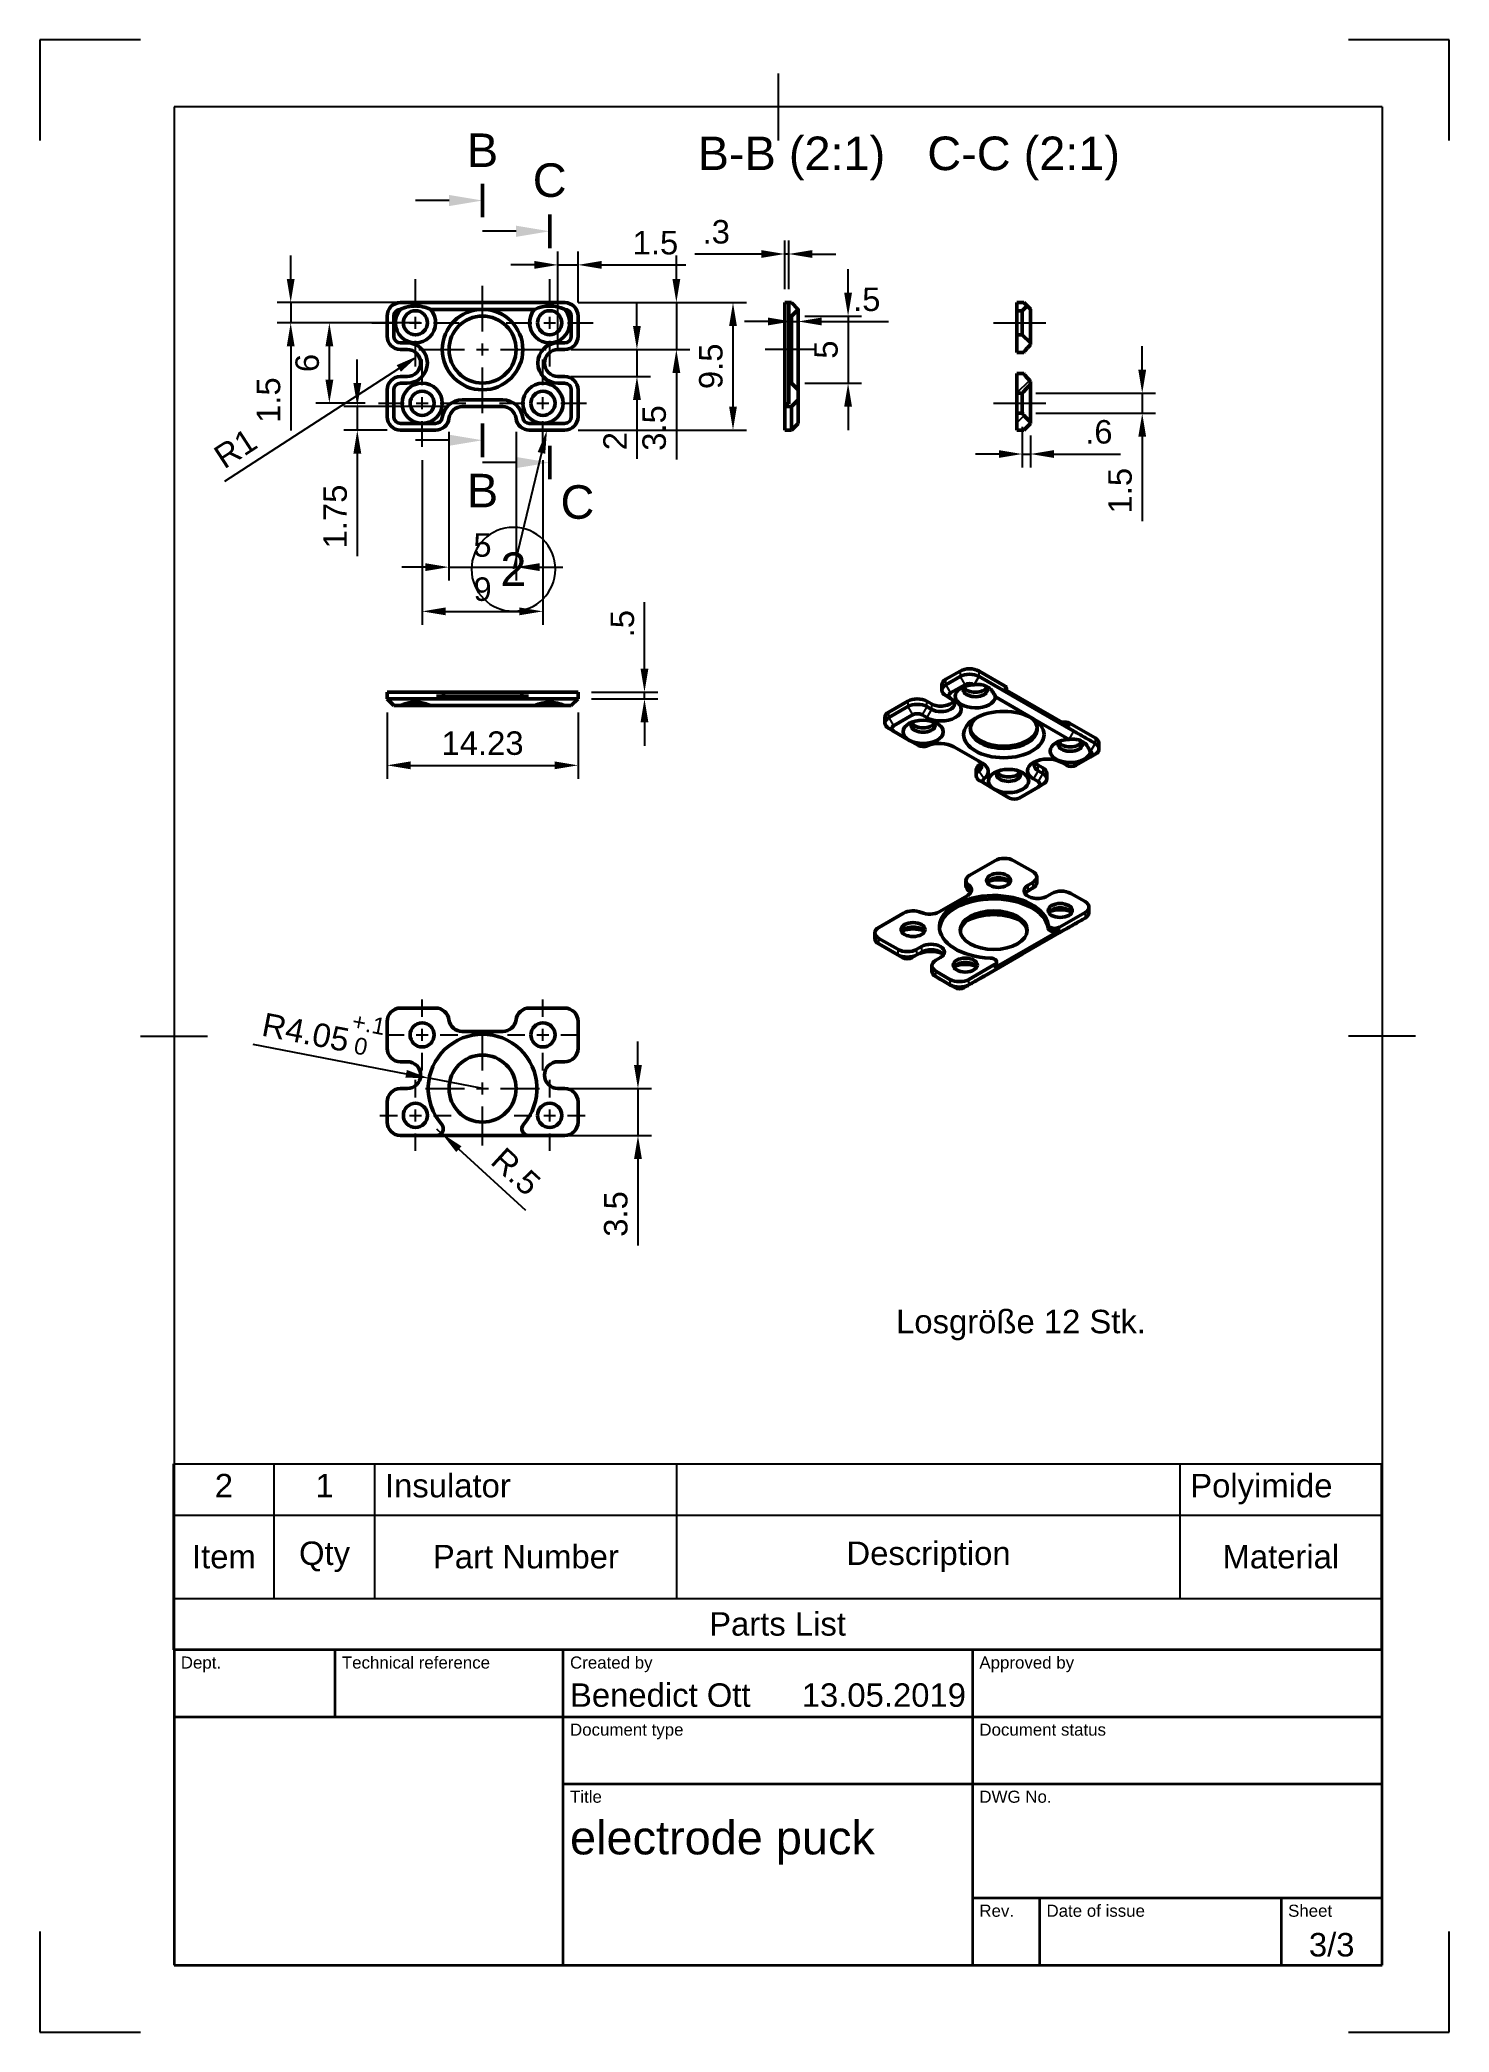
# Model space of a CAD drawing. Header units: millimetres. Extents: x 0 to 210, y 0 to 297.
import ezdxf
from ezdxf import colors
from ezdxf.entities.mleader import LeaderData, LeaderLine
from ezdxf.enums import TextEntityAlignment as Align
from ezdxf.math import Vec2, Vec3

# ---------------------------------------------------------------- set-up
doc = ezdxf.new("R2010")
doc.units = ezdxf.units.MM
doc.header["$LTSCALE"] = 0.75
doc.linetypes.add('CENTER2', pattern=[28.575, 19.05, -3.175, 3.175, -3.175])
for name, color, linetype, lineweight in [('Balloons', 7, 'Continuous', 25), ('Border', 7, 'Continuous', 25), ('FD_Dimensions', 7, 'Continuous', 25), ('Hatching', 7, 'Continuous', 25), ('Notes', 7, 'Continuous', 25), ('Parts Lists', 7, 'Continuous', 25), ('Section Lines', 7, 'Continuous', 25), ('Smart Centers', 7, 'CENTER2', 25), ('TitleBlock', 7, 'Continuous', 35), ('View Labels', 7, 'Continuous', 25), ('Visible', 7, 'Continuous', 50), ('Visible Narrow', 7, 'Continuous', 25)]:
    doc.layers.add(name, color=color, linetype=linetype, lineweight=lineweight)
doc.styles.add('FusionTitle', font='')
doc.styles.get("Standard").update_dxf_attribs({"font": 'arial.ttf'})
doc.styles.get('FusionTitle').set_extended_font_data('Arial Unicode MS')
doc.dimstyles.new('Dim-ISO-25', dxfattribs={"dimtxt": 3.5, "dimasz": 3.5, "dimexe": 2, "dimexo": 2, "dimgap": 1.5, "dimtad": 1, "dimzin": 12, "dimdsep": 46, "dimtxsty": 'Standard', "dimcen": 0, "dimazin": 3, "dimtp": 0.1, "dimtm": 0.1, "dimtfac": 0.714, "dimtmove": 0, "dimatfit": 3, "dimfxl": 1, "dimtzin": 12, "dimarcsym": 0})

msp = doc.modelspace()

# ---------------------------------------------------------------- texts
at = {"layer": 'Notes', "insert": (127.591, 107.684), "char_height": 3.5, "attachment_point": 1}
msp.add_mtext_dynamic_manual_height_columns('Losgröße 12 Stk.', width=56.81733, gutter_width=17.5, heights=[0], dxfattribs=at)
at = {"layer": 'Section Lines', "char_height": 5, "attachment_point": 5}
for s, insert in [('B', (65.968, 280.544)), ('C', (75.968, 276.05)), ('B', (65.968, 229.808)), ('C', (80.103, 228.069))]:
    msp.add_mtext(s, dxfattribs=dict(at, insert=insert))
at = {"layer": 'View Labels', "char_height": 5, "attachment_point": 8}
for s, insert, width in [('B-B (2:1)', (111.999, 276.074), 29.68281), ('C-C (2:1)', (146.6, 276.074), 30.61733)]:
    msp.add_mtext(s, dxfattribs=dict(at, insert=insert, width=width))

# ---------------------------------------------------------------- blocks, each defined once
blk = doc.blocks.new('ISO_TITLEBLOCK')
at = {"layer": 'TitleBlock'}
for p, q in [((0, 47), (-180, 47)), ((-180, 47), (-180, 0)), ((-156, 37), (-156, 47)), ((-122, 0), (-122, 47)), ((-61, 0), (-61, 47)), ((0, 0), (0, 47)), ((-180, 37), (0, 37)), ((-122, 27), (0, 27)), ((-61, 10), (0, 10)), ((-51, 0), (-51, 10)), ((-15, 0), (-15, 10)), ((-180, 0), (0, 0))]:
    blk.add_line(p, q, dxfattribs=at)
at = {"layer": 'TitleBlock', "style": 'FusionTitle'}
for s, p in [('Dept.', (-179, 46)), ('Technical reference', (-155, 46)), ('Created by', (-121, 46)), ('Approved by', (-60, 46)), ('Document type', (-121, 36)), ('Document status', (-60, 36)), ('Title', (-121, 26)), ('DWG No.', (-60, 26)), ('Rev.', (-60, 9)), ('Date of issue', (-50, 9)), ('Sheet', (-14, 9))]:
    blk.add_text(s, height=1.8, dxfattribs=at).set_placement(p, align=Align.TOP_LEFT)
for tag, p, height in [('DEPT', (-179, 38.5), 3.5), ('TECHNICAL_REFERENCE', (-155, 38.5), 3.5), ('CREATED_BY', (-121, 38.5), 3.5), ('APPROVED_BY', (-60, 38.5), 3.5), ('DOCUMENT_TYPE', (-121, 28.5), 3.5), ('DOCUMENT_STATUS', (-60, 28.5), 3.5), ('TITLE_1', (-121, 16.5), 5), ('TITLE_2', (-121, 9), 5), ('TITLE_3', (-121, 1.5), 5), ('DATE_OF_ISSUE', (-50, 1.5), 3.5)]:
    blk.add_attdef(tag, p, '', height=height, dxfattribs=at)
for tag, p in [('CREATED_DATE', (-62, 38.5)), ('APPROVED_DATE', (-1, 38.5))]:
    blk.add_attdef(tag, text='', height=3.5, dxfattribs=at).set_placement(p, align=Align.RIGHT)
for tag, height, p in [('DRAWING_NUMBER', 5, (-30.5, 16.6)), ('REV', 3.5, (-56, 3.1)), ('SHEET', 3.5, (-7.5, 3.1))]:
    blk.add_attdef(tag, text='', height=height, dxfattribs=at).set_placement(p, align=Align.MIDDLE)
blk = doc.blocks.new('ISO_A4(P)_SHEET')
at = {"layer": 'Border'}
for p, q in [((15, 297), (0, 297)), ((0, 297), (0, 282)), ((210, 297), (195, 297)), ((210, 282), (210, 297)), ((110, 292), (110, 282)), ((200, 287), (20, 287)), ((20, 287), (20, 10)), ((200, 287), (200, 10)), ((15, 148.5), (25, 148.5)), ((205, 148.5), (195, 148.5)), ((0, 15), (0, 0)), ((210, 0), (210, 15)), ((20, 10), (200, 10)), ((0, 0), (15, 0)), ((195, 0), (210, 0))]:
    blk.add_line(p, q, dxfattribs=at)
blk = doc.blocks.new('*U10')
at = {"layer": 'Smart Centers', "color": 0, "ltscale": 0.75, "transparency": 16777216}
for p, q in [((0, 2.678906), (0, 9.5)), ((-9.5, 0), (-2.678906, 0)), ((2.678906, 0), (9.5, 0)), ((0, -9.5), (0, -2.678906))]:
    blk.add_line(p, q, dxfattribs=at)
at = {"layer": 'Smart Centers', "color": 0, "linetype": 'Continuous', "ltscale": 0.75, "transparency": 16777216}
for p, q in [((-0.892969, 0), (0.892969, 0)), ((0, -0.892969), (0, 0.892969))]:
    blk.add_line(p, q, dxfattribs=at)
blk = doc.blocks.new('*U11')
at = {"layer": 'Smart Centers', "color": 0, "ltscale": 0.75, "transparency": 16777216}
for p, q in [((0, 2.678906), (0, 6.5)), ((-6.5, 0), (-2.678906, 0)), ((2.678906, 0), (6.5, 0)), ((0, -6.5), (0, -2.678906))]:
    blk.add_line(p, q, dxfattribs=at)
at = {"layer": 'Smart Centers', "color": 0, "linetype": 'Continuous', "ltscale": 0.75, "transparency": 16777216}
for p, q in [((-0.892969, 0), (0.892969, 0)), ((0, -0.892969), (0, 0.892969))]:
    blk.add_line(p, q, dxfattribs=at)
blk = doc.blocks.new('*U12')
at = {"layer": 'Smart Centers', "color": 0, "ltscale": 0.75, "transparency": 16777216}
for p, q in [((0, 2.678906), (0, 6.5)), ((-6.5, 0), (-2.678906, 0)), ((2.678906, 0), (6.5, 0)), ((0, -6.5), (0, -2.678906))]:
    blk.add_line(p, q, dxfattribs=at)
at = {"layer": 'Smart Centers', "color": 0, "linetype": 'Continuous', "ltscale": 0.75, "transparency": 16777216}
for p, q in [((-0.892969, 0), (0.892969, 0)), ((0, -0.892969), (0, 0.892969))]:
    blk.add_line(p, q, dxfattribs=at)
blk = doc.blocks.new('*U13')
at = {"layer": 'Smart Centers', "color": 0, "ltscale": 0.75, "transparency": 16777216}
for p, q in [((0, 2.678906), (0, 6.5)), ((-6.5, 0), (-2.678906, 0)), ((2.678906, 0), (6.5, 0)), ((0, -6.5), (0, -2.678906))]:
    blk.add_line(p, q, dxfattribs=at)
at = {"layer": 'Smart Centers', "color": 0, "linetype": 'Continuous', "ltscale": 0.75, "transparency": 16777216}
for p, q in [((-0.892969, 0), (0.892969, 0)), ((0, -0.892969), (0, 0.892969))]:
    blk.add_line(p, q, dxfattribs=at)
blk = doc.blocks.new('*U14')
at = {"layer": 'Smart Centers', "color": 0, "ltscale": 0.75, "transparency": 16777216}
for p, q in [((0, 2.678906), (0, 6.5)), ((-6.5, 0), (-2.678906, 0)), ((2.678906, 0), (6.5, 0)), ((0, -6.5), (0, -2.678906))]:
    blk.add_line(p, q, dxfattribs=at)
at = {"layer": 'Smart Centers', "color": 0, "linetype": 'Continuous', "ltscale": 0.75, "transparency": 16777216}
for p, q in [((-0.892969, 0), (0.892969, 0)), ((0, -0.892969), (0, 0.892969))]:
    blk.add_line(p, q, dxfattribs=at)
blk = doc.blocks.new('*T15')
at = {"layer": 'Parts Lists', "color": 0, "linetype": 'ByBlock', "lineweight": -2, "transparency": 16777216}
for p, q in [((0, 27.723965), (180, 27.723965)), ((0, 0), (0, 27.723965)), ((15, 7.666667), (15, 27.723965)), ((30, 7.666667), (30, 27.723965)), ((75, 7.666667), (75, 27.723965)), ((150, 7.666667), (150, 27.723965)), ((180, 0), (180, 27.723965)), ((0, 20.057299), (180, 20.057299)), ((0, 7.666667), (180, 7.666667)), ((0, 0), (180, 0))]:
    blk.add_line(p, q, dxfattribs=at)
at = {"layer": 'Parts Lists', "color": 0, "transparency": 16777216, "char_height": 3.5}
for s, insert, width, attachment_point in [('2', (7.5, 26.223965), 12, 2), ('1', (22.5, 26.223965), 12, 2), ('Insulator', (31.5, 26.223965), 42, 1), ('Polyimide', (151.5, 26.223965), 27, 1), ('Item', (7.5, 13.861983), 12, 5), ('Qty', (22.5, 13.861983), 12, 5), ('Part Number', (52.5, 13.861983), 42, 5), ('Description', (112.5, 13.861983), 72, 5), ('Material', (165, 13.861983), 27, 5), ('Parts List', (90, 3.833333), 177, 5)]:
    blk.add_mtext(s, dxfattribs=dict(at, insert=insert, width=width, attachment_point=attachment_point))
blk = doc.blocks.new('*U16')
at = {"layer": 'Smart Centers', "color": 0, "ltscale": 0.75, "transparency": 16777216}
blk.add_line((3.7, 0), (-3.7, 0), dxfattribs=at)
blk = doc.blocks.new('*U17')
at = {"layer": 'Smart Centers', "color": 0, "ltscale": 0.75, "transparency": 16777216}
blk.add_line((-3.9, 0), (3.9, 0), dxfattribs=at)
blk = doc.blocks.new('*U18')
at = {"layer": 'Smart Centers', "color": 0, "ltscale": 0.75, "transparency": 16777216}
blk.add_line((-3.9, 0), (3.9, 0), dxfattribs=at)
blk = doc.blocks.new('*D47')
at = {"layer": 'Defpoints', "color": 0, "transparency": 16777216}
for p in [(146.399695, 241.327148), (147.599695, 239.995384), (147.599695, 235.256494)]:
    blk.add_point(p, dxfattribs=at)
at = {"layer": 'FD_Dimensions', "lineweight": -2, "transparency": 16777216}
for p, q in [((146.399695, 239.327148), (146.399695, 233.256494)), ((147.599695, 237.995384), (147.599695, 233.256494)), ((142.899695, 235.256494), (139.399695, 235.256494)), ((146.399695, 235.256494), (147.599695, 235.256494)), ((151.099695, 235.256494), (161.008972, 235.256494))]:
    blk.add_line(p, q, dxfattribs=at)
at = {"layer": 'FD_Dimensions', "transparency": 16777216}
for points in [[(142.899695, 235.839828), (142.899695, 234.673161), (146.399695, 235.256494)], [(151.099695, 235.839828), (151.099695, 234.673161), (147.599695, 235.256494)]]:
    blk.add_solid(points, dxfattribs=at)
at = {"layer": 'FD_Dimensions', "color": 0, "transparency": 16777216, "insert": (157.804334, 238.5435), "char_height": 3.5, "attachment_point": 5}
blk.add_mtext('.6', dxfattribs=at)
blk = doc.blocks.new('*D48')
at = {"layer": 'Defpoints', "color": 0, "transparency": 16777216}
for p in [(146.399695, 244.320474), (146.399695, 241.327148), (164.264277, 241.327148)]:
    blk.add_point(p, dxfattribs=at)
at = {"layer": 'FD_Dimensions', "lineweight": -2, "transparency": 16777216}
for p, q in [((164.264277, 247.820474), (164.264277, 251.320474)), ((148.399695, 244.320474), (166.264277, 244.320474)), ((164.264277, 244.320474), (164.264277, 241.327148)), ((148.399695, 241.327148), (166.264277, 241.327148)), ((164.264277, 237.827148), (164.264277, 225.258253))]:
    blk.add_line(p, q, dxfattribs=at)
at = {"layer": 'FD_Dimensions', "transparency": 16777216}
for points in [[(163.680944, 247.820474), (164.847611, 247.820474), (164.264277, 244.320474)], [(163.680944, 237.827148), (164.847611, 237.827148), (164.264277, 241.327148)]]:
    blk.add_solid(points, dxfattribs=at)
at = {"layer": 'FD_Dimensions', "color": 0, "transparency": 16777216, "insert": (160.977272, 229.792701), "char_height": 3.5, "attachment_point": 5, "rotation": 90}
blk.add_mtext('1.5', dxfattribs=at)
blk = doc.blocks.new('*D49')
at = {"layer": 'Defpoints', "color": 0, "transparency": 16777216}
for p in [(111.999162, 255.823812), (112.999162, 256.823812), (112.999162, 255.019042)]:
    blk.add_point(p, dxfattribs=at)
at = {"layer": 'FD_Dimensions', "lineweight": -2, "transparency": 16777216}
for p, q in [((108.499162, 255.019042), (104.999162, 255.019042)), ((111.999162, 255.019042), (112.999162, 255.019042)), ((111.999162, 253.823812), (111.999162, 253.019042)), ((112.999162, 254.823812), (112.999162, 253.019042)), ((116.499162, 255.019042), (126.437089, 255.019042))]:
    blk.add_line(p, q, dxfattribs=at)
at = {"layer": 'FD_Dimensions', "transparency": 16777216}
for points in [[(108.499162, 255.602376), (108.499162, 254.435709), (111.999162, 255.019042)], [(116.499162, 255.602376), (116.499162, 254.435709), (112.999162, 255.019042)]]:
    blk.add_solid(points, dxfattribs=at)
at = {"layer": 'FD_Dimensions', "color": 0, "transparency": 16777216, "insert": (123.218125, 258.298886), "char_height": 3.5, "attachment_point": 5}
blk.add_mtext('.5', dxfattribs=at)
blk = doc.blocks.new('*D50')
at = {"layer": 'Defpoints', "color": 0, "transparency": 16777216}
for p in [(111.999162, 255.823812), (111.999162, 245.823812), (120.436001, 245.823812)]:
    blk.add_point(p, dxfattribs=at)
at = {"layer": 'FD_Dimensions', "lineweight": -2, "transparency": 16777216}
for p, q in [((120.436001, 259.323812), (120.436001, 262.823812)), ((113.999162, 255.823812), (122.436001, 255.823812)), ((120.436001, 255.823812), (120.436001, 245.823812)), ((113.999162, 245.823812), (122.436001, 245.823812)), ((120.436001, 242.323812), (120.436001, 238.823812))]:
    blk.add_line(p, q, dxfattribs=at)
at = {"layer": 'FD_Dimensions', "transparency": 16777216}
for points in [[(119.852668, 259.323812), (121.019335, 259.323812), (120.436001, 255.823812)], [(119.852668, 242.323812), (121.019335, 242.323812), (120.436001, 245.823812)]]:
    blk.add_solid(points, dxfattribs=at)
at = {"layer": 'FD_Dimensions', "color": 0, "transparency": 16777216, "insert": (117.156158, 250.823812), "char_height": 3.5, "attachment_point": 5, "rotation": 90}
blk.add_mtext('5', dxfattribs=at)
blk = doc.blocks.new('*D51')
at = {"layer": 'Defpoints', "color": 0, "transparency": 16777216}
for p in [(55.968075, 257.833621), (37.378709, 254.823812), (58.646981, 254.823812)]:
    blk.add_point(p, dxfattribs=at)
at = {"layer": 'FD_Dimensions', "lineweight": -2, "transparency": 16777216}
for p, q in [((37.378709, 261.333621), (37.378709, 264.833621)), ((53.968075, 257.833621), (35.378709, 257.833621)), ((37.378709, 257.833621), (37.378709, 254.823812)), ((56.646981, 254.823812), (35.378709, 254.823812)), ((37.378709, 251.323812), (37.378709, 238.754917))]:
    blk.add_line(p, q, dxfattribs=at)
at = {"layer": 'FD_Dimensions', "transparency": 16777216}
for points in [[(36.795375, 261.333621), (37.962042, 261.333621), (37.378709, 257.833621)], [(36.795375, 251.323812), (37.962042, 251.323812), (37.378709, 254.823812)]]:
    blk.add_solid(points, dxfattribs=at)
at = {"layer": 'FD_Dimensions', "color": 0, "transparency": 16777216, "insert": (34.091703, 243.289364), "char_height": 3.5, "attachment_point": 5, "rotation": 90}
blk.add_mtext('1.5', dxfattribs=at)
blk = doc.blocks.new('*D52')
at = {"layer": 'Defpoints', "color": 0, "transparency": 16777216}
for p in [(43.140597, 254.823812), (55.968075, 254.823812), (50.468075, 242.823812)]:
    blk.add_point(p, dxfattribs=at)
at = {"layer": 'FD_Dimensions', "lineweight": -2, "transparency": 16777216}
for p, q in [((53.968075, 254.823812), (41.140597, 254.823812)), ((43.140597, 246.323812), (43.140597, 251.323812)), ((48.468075, 242.823812), (41.140597, 242.823812))]:
    blk.add_line(p, q, dxfattribs=at)
at = {"layer": 'FD_Dimensions', "transparency": 16777216}
for points in [[(42.557264, 251.323812), (43.72393, 251.323812), (43.140597, 254.823812)], [(42.557264, 246.323812), (43.72393, 246.323812), (43.140597, 242.823812)]]:
    blk.add_solid(points, dxfattribs=at)
at = {"layer": 'FD_Dimensions', "color": 0, "transparency": 16777216, "insert": (39.853592, 248.823812), "char_height": 3.5, "attachment_point": 5, "rotation": 90}
blk.add_mtext('6', dxfattribs=at)
blk = doc.blocks.new('*D53')
at = {"layer": 'Defpoints', "color": 0, "transparency": 16777216}
for p in [(56.968075, 236.323812), (74.968075, 236.323812), (74.968075, 211.801733)]:
    blk.add_point(p, dxfattribs=at)
at = {"layer": 'FD_Dimensions', "color": 0, "lineweight": -2, "transparency": 16777216}
for p, q in [((56.968075, 234.323812), (56.968075, 209.801733)), ((74.968075, 234.323812), (74.968075, 209.801733)), ((60.468075, 211.801733), (71.468075, 211.801733))]:
    blk.add_line(p, q, dxfattribs=at)
at = {"layer": 'FD_Dimensions', "color": 0, "transparency": 16777216}
for points in [[(60.468075, 212.385067), (60.468075, 211.2184), (56.968075, 211.801733)], [(71.468075, 212.385067), (71.468075, 211.2184), (74.968075, 211.801733)]]:
    blk.add_solid(points, dxfattribs=at)
at = {"layer": 'FD_Dimensions', "color": 0, "transparency": 16777216, "insert": (65.968075, 215.088739), "char_height": 3.5, "attachment_point": 5}
blk.add_mtext('9', dxfattribs=at)
blk = doc.blocks.new('*D54')
at = {"layer": 'Defpoints', "color": 0, "transparency": 16777216}
for p in [(110.999162, 265.074401), (110.999162, 257.823812), (111.599162, 257.823812)]:
    blk.add_point(p, dxfattribs=at)
at = {"layer": 'FD_Dimensions', "lineweight": -2, "transparency": 16777216}
for p, q in [((107.499162, 265.074401), (97.587498, 265.074401)), ((110.999162, 259.823812), (110.999162, 267.074401)), ((111.599162, 265.074401), (110.999162, 265.074401)), ((111.599162, 259.823812), (111.599162, 267.074401)), ((115.099162, 265.074401), (118.599162, 265.074401))]:
    blk.add_line(p, q, dxfattribs=at)
at = {"layer": 'FD_Dimensions', "transparency": 16777216}
for points in [[(107.499162, 265.657734), (107.499162, 264.491068), (110.999162, 265.074401)], [(115.099162, 265.657734), (115.099162, 264.491068), (111.599162, 265.074401)]]:
    blk.add_solid(points, dxfattribs=at)
at = {"layer": 'FD_Dimensions', "color": 0, "transparency": 16777216, "insert": (100.79333, 268.3626), "char_height": 3.5, "attachment_point": 5}
blk.add_mtext('.3', dxfattribs=at)
blk = doc.blocks.new('*D55')
at = {"layer": 'Defpoints', "color": 0, "transparency": 16777216}
for p in [(51.741577, 198.747284), (80.194572, 198.747284), (80.194572, 188.847789)]:
    blk.add_point(p, dxfattribs=at)
at = {"layer": 'FD_Dimensions', "lineweight": -2, "transparency": 16777216}
for p, q in [((51.741577, 196.747284), (51.741577, 186.847789)), ((80.194572, 196.747284), (80.194572, 186.847789)), ((55.241577, 188.847789), (76.694572, 188.847789))]:
    blk.add_line(p, q, dxfattribs=at)
at = {"layer": 'FD_Dimensions', "transparency": 16777216}
for points in [[(55.241577, 189.431123), (55.241577, 188.264456), (51.741577, 188.847789)], [(76.694572, 189.431123), (76.694572, 188.264456), (80.194572, 188.847789)]]:
    blk.add_solid(points, dxfattribs=at)
at = {"layer": 'FD_Dimensions', "color": 0, "transparency": 16777216, "insert": (65.968075, 192.135989), "char_height": 3.5, "attachment_point": 5}
blk.add_mtext('14.23', dxfattribs=at)
blk = doc.blocks.new('*D56')
at = {"layer": 'Defpoints', "color": 0, "transparency": 16777216}
for p in [(77.194572, 250.833621), (77.194572, 246.833621), (88.969616, 246.833621)]:
    blk.add_point(p, dxfattribs=at)
at = {"layer": 'FD_Dimensions', "lineweight": -2, "transparency": 16777216}
for p, q in [((88.969616, 254.333621), (88.969616, 257.833621)), ((79.194572, 250.833621), (90.969616, 250.833621)), ((88.969616, 250.833621), (88.969616, 246.833621)), ((79.194572, 246.833621), (90.969616, 246.833621)), ((88.969616, 243.333621), (88.969616, 234.515408))]:
    blk.add_line(p, q, dxfattribs=at)
at = {"layer": 'FD_Dimensions', "transparency": 16777216}
for points in [[(88.386283, 254.333621), (89.552949, 254.333621), (88.969616, 250.833621)], [(88.386283, 243.333621), (89.552949, 243.333621), (88.969616, 246.833621)]]:
    blk.add_solid(points, dxfattribs=at)
at = {"layer": 'FD_Dimensions', "color": 0, "transparency": 16777216, "insert": (85.712454, 237.174514), "char_height": 3.5, "attachment_point": 5, "rotation": 90}
blk.add_mtext('2', dxfattribs=at)
blk = doc.blocks.new('*D57')
at = {"layer": 'Defpoints', "color": 0, "transparency": 16777216}
for p in [(78.194572, 257.833621), (78.194572, 250.833621), (94.845019, 250.833621)]:
    blk.add_point(p, dxfattribs=at)
at = {"layer": 'FD_Dimensions', "lineweight": -2, "transparency": 16777216}
for p, q in [((94.845019, 261.333621), (94.845019, 264.833621)), ((80.194572, 257.833621), (96.845019, 257.833621)), ((94.845019, 257.833621), (94.845019, 250.833621)), ((80.194572, 250.833621), (96.845019, 250.833621)), ((94.845019, 247.333621), (94.845019, 234.437645))]:
    blk.add_line(p, q, dxfattribs=at)
at = {"layer": 'FD_Dimensions', "transparency": 16777216}
for points in [[(94.261686, 261.333621), (95.428352, 261.333621), (94.845019, 257.833621)], [(94.261686, 247.333621), (95.428352, 247.333621), (94.845019, 250.833621)]]:
    blk.add_solid(points, dxfattribs=at)
at = {"layer": 'FD_Dimensions', "color": 0, "transparency": 16777216, "insert": (91.55682, 239.135633), "char_height": 3.5, "attachment_point": 5, "rotation": 90}
blk.add_mtext('3.5', dxfattribs=at)
blk = doc.blocks.new('*D58')
at = {"layer": 'Defpoints', "color": 0, "transparency": 16777216}
for p in [(78.194572, 257.833621), (78.194572, 238.833621), (103.286306, 238.833621)]:
    blk.add_point(p, dxfattribs=at)
at = {"layer": 'FD_Dimensions', "lineweight": -2, "transparency": 16777216}
for p, q in [((80.194572, 257.833621), (105.286306, 257.833621)), ((103.286306, 254.333621), (103.286306, 242.333621)), ((80.194572, 238.833621), (105.286306, 238.833621))]:
    blk.add_line(p, q, dxfattribs=at)
at = {"layer": 'FD_Dimensions', "transparency": 16777216}
for points in [[(102.702973, 254.333621), (103.86964, 254.333621), (103.286306, 257.833621)], [(102.702973, 242.333621), (103.86964, 242.333621), (103.286306, 238.833621)]]:
    blk.add_solid(points, dxfattribs=at)
at = {"layer": 'FD_Dimensions', "color": 0, "transparency": 16777216, "insert": (99.999301, 248.333621), "char_height": 3.5, "attachment_point": 5, "rotation": 90}
blk.add_mtext('9.5', dxfattribs=at)
blk = doc.blocks.new('*D59')
at = {"layer": 'Defpoints', "color": 0, "transparency": 16777216}
for p in [(80.194572, 263.453142), (80.194572, 255.833621), (77.194572, 248.833621)]:
    blk.add_point(p, dxfattribs=at)
at = {"layer": 'FD_Dimensions', "lineweight": -2, "transparency": 16777216}
for p, q in [((77.194572, 250.833621), (77.194572, 265.453142)), ((80.194572, 257.833621), (80.194572, 265.453142)), ((73.694572, 263.453142), (70.194572, 263.453142)), ((77.194572, 263.453142), (80.194572, 263.453142)), ((83.694572, 263.453142), (96.263467, 263.453142))]:
    blk.add_line(p, q, dxfattribs=at)
at = {"layer": 'FD_Dimensions', "transparency": 16777216}
for points in [[(73.694572, 264.036475), (73.694572, 262.869809), (77.194572, 263.453142)], [(83.694572, 264.036475), (83.694572, 262.869809), (80.194572, 263.453142)]]:
    blk.add_solid(points, dxfattribs=at)
at = {"layer": 'FD_Dimensions', "color": 0, "transparency": 16777216, "insert": (91.72902, 266.740147), "char_height": 3.5, "attachment_point": 5}
blk.add_mtext('1.5', dxfattribs=at)
blk = doc.blocks.new('*D60')
at = {"layer": 'Defpoints', "color": 0, "transparency": 16777216}
for p in [(53.063988, 247.744725), (54.741577, 248.833621)]:
    blk.add_point(p, dxfattribs=at)
at = {"layer": 'FD_Dimensions', "lineweight": -2, "transparency": 16777216}
blk.add_line((27.567567, 231.195405), (53.483386, 248.016949), dxfattribs=at)
at = {"layer": 'FD_Dimensions', "transparency": 16777216}
blk.add_solid([(53.165791, 248.506245), (53.80098, 247.527652), (56.419166, 249.922517)], dxfattribs=at)
at = {"layer": 'FD_Dimensions', "color": 0, "transparency": 16777216, "insert": (29.136086, 236.096653), "char_height": 3.5, "attachment_point": 5, "rotation": 32.98693737}
blk.add_mtext('R1', dxfattribs=at)
blk = doc.blocks.new('*D61')
at = {"layer": 'Defpoints', "color": 0, "transparency": 16777216}
for p in [(60.952388, 240.583621), (70.952388, 240.583621), (70.952388, 218.396119)]:
    blk.add_point(p, dxfattribs=at)
at = {"layer": 'FD_Dimensions', "color": 0, "lineweight": -2, "transparency": 16777216}
for p, q in [((60.952388, 238.583621), (60.952388, 216.396119)), ((70.952388, 238.583621), (70.952388, 216.396119)), ((57.452388, 218.396119), (53.952388, 218.396119)), ((60.952388, 218.396119), (70.952388, 218.396119)), ((74.452388, 218.396119), (77.952388, 218.396119))]:
    blk.add_line(p, q, dxfattribs=at)
at = {"layer": 'FD_Dimensions', "color": 0, "transparency": 16777216}
for points in [[(57.452388, 218.979452), (57.452388, 217.812786), (60.952388, 218.396119)], [(74.452388, 218.979452), (74.452388, 217.812786), (70.952388, 218.396119)]]:
    blk.add_solid(points, dxfattribs=at)
at = {"layer": 'FD_Dimensions', "color": 0, "transparency": 16777216, "insert": (65.952388, 221.675962), "char_height": 3.5, "attachment_point": 5}
blk.add_mtext('5', dxfattribs=at)
blk = doc.blocks.new('*D62')
at = {"layer": 'Defpoints', "color": 0, "transparency": 16777216}
for p in [(62.936702, 242.333621), (47.303717, 238.833621), (53.741577, 238.833621)]:
    blk.add_point(p, dxfattribs=at)
at = {"layer": 'FD_Dimensions', "lineweight": -2, "transparency": 16777216}
for p, q in [((47.303717, 245.833621), (47.303717, 249.333621)), ((60.936702, 242.333621), (45.303717, 242.333621)), ((47.303717, 242.333621), (47.303717, 238.833621)), ((51.741577, 238.833621), (45.303717, 238.833621)), ((47.303717, 235.333621), (47.303717, 220.045422))]:
    blk.add_line(p, q, dxfattribs=at)
at = {"layer": 'FD_Dimensions', "transparency": 16777216}
for points in [[(46.720383, 245.833621), (47.88705, 245.833621), (47.303717, 242.333621)], [(46.720383, 235.333621), (47.88705, 235.333621), (47.303717, 238.833621)]]:
    blk.add_solid(points, dxfattribs=at)
at = {"layer": 'FD_Dimensions', "color": 0, "transparency": 16777216, "insert": (44.016711, 225.939521), "char_height": 3.5, "attachment_point": 5, "rotation": 90}
blk.add_mtext('1.75', dxfattribs=at)
blk = doc.blocks.new('*D63')
at = {"layer": 'Defpoints', "color": 0, "transparency": 16777216}
for p in [(58.014866, 142.200475), (65.968075, 140.665397)]:
    blk.add_point(p, dxfattribs=at)
at = {"layer": 'FD_Dimensions', "lineweight": -2, "transparency": 16777216}
for p, q in [((31.72212, 147.275333), (54.578294, 142.86378)), ((65.968075, 140.665397), (58.014866, 142.200475))]:
    blk.add_line(p, q, dxfattribs=at)
at = {"layer": 'FD_Dimensions', "transparency": 16777216}
blk.add_solid([(54.688845, 143.436542), (54.467743, 142.291018), (58.014866, 142.200475)], dxfattribs=at)
at = {"layer": 'FD_Dimensions', "color": 0, "transparency": 16777216, "insert": (42.28036, 149.796957), "char_height": 3.5, "attachment_point": 5, "rotation": 349.07546412}
blk.add_mtext('R4.05{\\H0.714x;\\S+.1^  0;}', dxfattribs=at)
blk = doc.blocks.new('*U36')
at = {"layer": 'Smart Centers', "color": 0, "ltscale": 0.75, "transparency": 16777216}
for p, q in [((0, 2.678906), (0, 8.5)), ((-8.5, 0), (-2.678906, 0)), ((2.678906, 0), (8.5, 0)), ((0, -8.5), (0, -2.678906))]:
    blk.add_line(p, q, dxfattribs=at)
at = {"layer": 'Smart Centers', "color": 0, "linetype": 'Continuous', "ltscale": 0.75, "transparency": 16777216}
for p, q in [((-0.892969, 0), (0.892969, 0)), ((0, -0.892969), (0, 0.892969))]:
    blk.add_line(p, q, dxfattribs=at)
blk = doc.blocks.new('*U37')
at = {"layer": 'Smart Centers', "color": 0, "ltscale": 0.75, "transparency": 16777216}
for p, q in [((0, 2.678906), (0, 5.3)), ((-5.3, 0), (-2.678906, 0)), ((2.678906, 0), (5.3, 0)), ((0, -5.3), (0, -2.678906))]:
    blk.add_line(p, q, dxfattribs=at)
at = {"layer": 'Smart Centers', "color": 0, "linetype": 'Continuous', "ltscale": 0.75, "transparency": 16777216}
for p, q in [((-0.892969, 0), (0.892969, 0)), ((0, -0.892969), (0, 0.892969))]:
    blk.add_line(p, q, dxfattribs=at)
blk = doc.blocks.new('*U38')
at = {"layer": 'Smart Centers', "color": 0, "ltscale": 0.75, "transparency": 16777216}
for p, q in [((0, 2.678906), (0, 5.3)), ((-5.3, 0), (-2.678906, 0)), ((2.678906, 0), (5.3, 0)), ((0, -5.3), (0, -2.678906))]:
    blk.add_line(p, q, dxfattribs=at)
at = {"layer": 'Smart Centers', "color": 0, "linetype": 'Continuous', "ltscale": 0.75, "transparency": 16777216}
for p, q in [((-0.892969, 0), (0.892969, 0)), ((0, -0.892969), (0, 0.892969))]:
    blk.add_line(p, q, dxfattribs=at)
blk = doc.blocks.new('*U39')
at = {"layer": 'Smart Centers', "color": 0, "ltscale": 0.75, "transparency": 16777216}
for p, q in [((0, 2.678906), (0, 5.3)), ((-5.3, 0), (-2.678906, 0)), ((2.678906, 0), (5.3, 0)), ((0, -5.3), (0, -2.678906))]:
    blk.add_line(p, q, dxfattribs=at)
at = {"layer": 'Smart Centers', "color": 0, "linetype": 'Continuous', "ltscale": 0.75, "transparency": 16777216}
for p, q in [((-0.892969, 0), (0.892969, 0)), ((0, -0.892969), (0, 0.892969))]:
    blk.add_line(p, q, dxfattribs=at)
blk = doc.blocks.new('*U40')
at = {"layer": 'Smart Centers', "color": 0, "ltscale": 0.75, "transparency": 16777216}
for p, q in [((0, 2.678906), (0, 5.3)), ((-5.3, 0), (-2.678906, 0)), ((2.678906, 0), (5.3, 0)), ((0, -5.3), (0, -2.678906))]:
    blk.add_line(p, q, dxfattribs=at)
at = {"layer": 'Smart Centers', "color": 0, "linetype": 'Continuous', "ltscale": 0.75, "transparency": 16777216}
for p, q in [((-0.892969, 0), (0.892969, 0)), ((0, -0.892969), (0, 0.892969))]:
    blk.add_line(p, q, dxfattribs=at)
blk = doc.blocks.new('*D64')
at = {"layer": 'Defpoints', "color": 0, "transparency": 16777216}
for p in [(59.126291, 134.665397), (59.863101, 133.989297)]:
    blk.add_point(p, dxfattribs=at)
at = {"layer": 'FD_Dimensions', "lineweight": -2, "transparency": 16777216}
for p, q in [((59.126291, 134.665397), (59.863101, 133.989297)), ((72.409975, 122.476224), (62.441935, 131.622946))]:
    blk.add_line(p, q, dxfattribs=at)
at = {"layer": 'FD_Dimensions', "transparency": 16777216}
blk.add_solid([(62.836327, 132.052752), (62.047543, 131.193141), (59.863101, 133.989297)], dxfattribs=at)
at = {"layer": 'FD_Dimensions', "color": 0, "transparency": 16777216, "insert": (70.932875, 128.28303), "char_height": 3.5, "attachment_point": 5, "rotation": 317.46037501}
blk.add_mtext('R.5', dxfattribs=at)
blk = doc.blocks.new('*D65')
at = {"layer": 'Defpoints', "color": 0, "transparency": 16777216}
for p in [(74.468075, 140.665397), (72.809858, 133.665397), (89.122608, 133.665397)]:
    blk.add_point(p, dxfattribs=at)
at = {"layer": 'FD_Dimensions', "lineweight": -2, "transparency": 16777216}
for p, q in [((89.122608, 144.165397), (89.122608, 147.665397)), ((76.468075, 140.665397), (91.122608, 140.665397)), ((89.122608, 140.665397), (89.122608, 133.665397)), ((74.809858, 133.665397), (91.122608, 133.665397)), ((89.122608, 130.165397), (89.122608, 117.269422))]:
    blk.add_line(p, q, dxfattribs=at)
at = {"layer": 'FD_Dimensions', "transparency": 16777216}
for points in [[(88.539275, 144.165397), (89.705942, 144.165397), (89.122608, 140.665397)], [(88.539275, 130.165397), (89.705942, 130.165397), (89.122608, 133.665397)]]:
    blk.add_solid(points, dxfattribs=at)
at = {"layer": 'FD_Dimensions', "color": 0, "transparency": 16777216, "insert": (85.834409, 121.967409), "char_height": 3.5, "attachment_point": 5, "rotation": 90}
blk.add_mtext('3.5', dxfattribs=at)
blk = doc.blocks.new('*D66')
at = {"layer": 'Defpoints', "color": 0, "transparency": 16777216}
for p in [(80.194572, 199.747284), (90.094067, 199.747284), (80.194572, 198.747284)]:
    blk.add_point(p, dxfattribs=at)
at = {"layer": 'FD_Dimensions', "lineweight": -2, "transparency": 16777216}
for p, q in [((90.094067, 203.247284), (90.094067, 213.185211)), ((82.194572, 199.747284), (92.094067, 199.747284)), ((90.094067, 198.747284), (90.094067, 199.747284)), ((82.194572, 198.747284), (92.094067, 198.747284)), ((90.094067, 195.247284), (90.094067, 191.747284))]:
    blk.add_line(p, q, dxfattribs=at)
at = {"layer": 'FD_Dimensions', "transparency": 16777216}
for points in [[(89.510734, 203.247284), (90.6774, 203.247284), (90.094067, 199.747284)], [(89.510734, 195.247284), (90.6774, 195.247284), (90.094067, 198.747284)]]:
    blk.add_solid(points, dxfattribs=at)
at = {"layer": 'FD_Dimensions', "color": 0, "transparency": 16777216, "insert": (86.814224, 209.966248), "char_height": 3.5, "attachment_point": 5, "rotation": 90}
blk.add_mtext('.5', dxfattribs=at)
blk = doc.blocks.new('*B45')
at = {"transparency": 16777216}
for start, end in [(90, 270), (270, 90)]:
    blk.add_arc((0, 0), 6.25, start, end, dxfattribs=at)
at = {"transparency": 16777216, "insert": (0, 0), "char_height": 5, "attachment_point": 5}
blk.add_mtext('2', dxfattribs=at)

# ---------------------------------------------------------------- dimensions: what is measured, and where the dimension line sits
at = {"layer": 'FD_Dimensions'}
for base, p1, p2, picture, middle in [((110.999, 265.074), (111.599, 257.824), (110.999, 257.824), '*D54', (100.793, 268.363)), ((80.195, 263.453), (77.195, 248.834), (80.195, 255.834), '*D59', (91.729, 266.74)), ((112.999, 255.019), (111.999, 255.824), (112.999, 256.824), '*D49', (123.218, 258.299)), ((147.6, 235.256), (146.4, 241.327), (147.6, 239.995), '*D47', (157.804, 238.543))]:
    dim = msp.add_linear_dim(base=base, p1=p1, p2=p2, dimstyle='Dim-ISO-25', override={"dimlfac": 0.5, "dimclrd": 256, "dimclre": 256}, dxfattribs=at)
    dim.commit()
    dim.dimension.update_dxf_attribs({"geometry": picture, "text_midpoint": middle})
for base, p1, p2, angle, picture, middle in [((37.3787, 254.8238), (55.9681, 257.8336), (58.647, 254.8238), 270, '*D51', (34.0917, 243.2894)), ((43.141, 254.824), (50.468, 242.824), (55.968, 254.824), 90, '*D52', (39.854, 248.824)), ((47.304, 238.834), (62.937, 242.334), (53.742, 238.834), 90, '*D62', (44.017, 225.94)), ((89.123, 133.665), (74.468, 140.665), (72.81, 133.665), 90, '*D65', (85.834, 121.967))]:
    dim = msp.add_linear_dim(base=base, p1=p1, p2=p2, angle=angle, dimstyle='Dim-ISO-25', override={"dimlfac": 0.5, "dimclrd": 256, "dimclre": 256}, dxfattribs=at)
    dim.commit()
    dim.dimension.update_dxf_attribs({"geometry": picture, "text_midpoint": middle})
for p1, p2, distance, override, picture, middle in [((78.195, 257.834), (78.195, 250.834), 16.65, {"dimlfac": 0.5, "dimclrd": 256, "dimclre": 256}, '*D57', (91.557, 239.136)), ((111.999, 255.824), (111.999, 245.824), 8.437, {"dimlfac": 0.5, "dimclrd": 256, "dimclre": 256}, '*D50', (117.156, 250.824)), ((77.195, 250.834), (77.195, 246.834), 11.775, {"dimlfac": 0.5, "dimclrd": 256, "dimclre": 256}, '*D56', (85.712, 237.175)), ((78.195, 257.834), (78.195, 238.834), 25.092, {"dimlfac": 0.5, "dimclrd": 256, "dimclre": 256}, '*D58', (99.999, 248.334)), ((146.4, 244.32), (146.4, 241.327), 17.865, {"dimlfac": 0.5, "dimclrd": 256, "dimclre": 256}, '*D48', (160.977, 229.793)), ((60.952, 240.584), (70.952, 240.584), -22.188, {"dimlfac": 0.5}, '*D61', (65.952, 221.676)), ((56.968, 236.324), (74.968, 236.324), -24.522, {"dimlfac": 0.5}, '*D53', (65.968, 215.089)), ((80.195, 198.747), (80.195, 199.747), -9.899, {"dimlfac": 0.5, "dimclrd": 256, "dimclre": 256}, '*D66', (86.814, 209.966)), ((51.742, 198.747), (80.195, 198.747), -9.899, {"dimlfac": 0.5, "dimclrd": 256, "dimclre": 256}, '*D55', (65.968, 192.136))]:
    dim = msp.add_aligned_dim(p1=p1, p2=p2, distance=distance, dimstyle='Dim-ISO-25', override=override, dxfattribs=at)
    dim.commit()
    dim.dimension.update_dxf_attribs({"geometry": picture, "text_midpoint": middle})
dim = msp.add_radius_dim(center=(54.742, 248.834), mpoint=(53.064, 247.745), dimstyle='Dim-ISO-25', override={"dimlfac": 0.5, "dimse1": 1, "dimclrd": 256, "dimclre": 256}, dxfattribs=at)
dim.commit()
dim.dimension.update_dxf_attribs({"geometry": '*D60', "text_midpoint": (30.909, 233.365), "dimtype": 164})
for center, mpoint, override, picture, middle in [((65.968, 140.665), (58.015, 142.2), {"dimgap": 1.5, "dimlfac": 0.5, "dimse1": 1, "dimclrd": 256, "dimclre": 256, "dimtol": 1, "dimlim": 0, "dimtm": 0}, '*D63', (42.28, 149.797)), ((59.126, 134.665), (59.863, 133.989), {"dimlfac": 0.5, "dimse1": 1, "dimclrd": 256, "dimclre": 256}, '*D64', (70.933, 128.283))]:
    dim = msp.add_radius_dim(center=center, mpoint=mpoint, dimstyle='Dim-ISO-25', override=override, dxfattribs=at)
    dim.commit()
    dim.dimension.update_dxf_attribs({"geometry": picture, "text_midpoint": middle})

# ---------------------------------------------------------------- hatches: boundary and pattern name
at = {"layer": 'Hatching'}
h = msp.add_hatch(dxfattribs=at)
h.set_pattern_fill('ANSI31', color=256, style=0)
h.paths.add_polyline_path([(112.999, 256.824), (111.999, 257.824), (111.599, 257.824), (111.599, 255.824), (111.999, 255.824)], flags=0)
h.paths.add_polyline_path([(112.999, 244.824), (111.999, 245.824), (111.599, 245.824), (111.599, 242.724), (110.999, 242.724), (110.999, 242.324), (111.999, 242.324), (112.999, 243.324)], flags=0)
h = msp.add_hatch(dxfattribs=at)
h.set_pattern_fill('ANSI31', color=256, style=0)
edge = h.paths.add_edge_path(flags=0)
edge.add_line((145.6, 244.32), (146.4, 244.32))
edge.add_spline(control_points=[(146.4, 244.32), (146.815, 244.82), (147.6, 245.652)], knot_values=[0, 0, 0, 0.0896424, 0.0896424, 0.0896424], weights=[1, 1.0408645, 1], degree=2, periodic=0)
edge.add_line((147.6, 245.652), (147.6, 246.086))
edge.add_spline(control_points=[(147.6, 246.086), (146.966, 246.781), (146.6, 247.244)], knot_values=[0, 0, 0, 0.0765142, 0.0765142, 0.0765142], weights=[1, 1.0279512, 1], degree=2, periodic=0)
edge.add_line((146.6, 247.244), (145.6, 247.244))
edge.add_line((145.6, 247.244), (145.6, 244.32))
edge = h.paths.add_edge_path(flags=0)
edge.add_line((146.4, 241.327), (145.6, 241.327))
edge.add_line((145.6, 241.327), (145.6, 238.824))
edge.add_line((145.6, 238.824), (146.6, 238.824))
edge.add_line((146.6, 238.824), (147.6, 239.824))
edge.add_line((147.6, 239.824), (147.6, 239.995))
edge.add_spline(control_points=[(147.6, 239.995), (146.815, 240.828), (146.4, 241.327)], knot_values=[0, 0, 0, 0.0896424, 0.0896424, 0.0896424], weights=[1, 1.0408645, 1], degree=2, periodic=0)
h.paths.add_polyline_path([(147.1, 257.324), (146.6, 257.824), (145.6, 257.824), (145.6, 256.624), (146.4, 256.624)], flags=0)
edge = h.paths.add_edge_path(flags=0)
edge.add_line((147.6, 251.824), (146.4, 253.024))
edge.add_line((146.4, 253.024), (145.6, 253.024))
edge.add_line((145.6, 253.024), (145.6, 250.404))
edge.add_line((145.6, 250.404), (146.6, 250.404))
edge.add_spline(control_points=[(146.6, 250.404), (146.966, 250.867), (147.6, 251.562)], knot_values=[0, 0, 0, 0.0765142, 0.0765142, 0.0765142], weights=[1, 1.0279512, 1], degree=2, periodic=0)
edge.add_line((147.6, 251.562), (147.6, 251.824))

# ---------------------------------------------------------------- linework, layer by layer
at = {"layer": 'Section Lines', "lineweight": 50}
for p, q in [((65.968, 275.544), (65.968, 270.544)), ((75.968, 270.965), (75.968, 265.965)), ((65.968, 234.808), (65.968, 239.808)), ((75.968, 231.489), (75.968, 236.489))]:
    msp.add_line(p, q, dxfattribs=at)
at = {"layer": 'Section Lines'}
for p, q in [((60.968, 273.044), (55.968, 273.044)), ((70.968, 268.465), (65.968, 268.465)), ((60.968, 237.308), (55.968, 237.308)), ((70.968, 233.989), (65.968, 233.989))]:
    msp.add_line(p, q, dxfattribs=at)
for points in [[(60.968, 273.877), (65.968, 273.044), (60.968, 272.211)], [(70.968, 269.298), (75.968, 268.465), (70.968, 267.631)], [(60.968, 238.142), (65.968, 237.308), (60.968, 236.475)], [(70.968, 234.823), (75.968, 233.989), (70.968, 233.156)]]:
    msp.add_solid(points, dxfattribs=at)
at = {"layer": 'Visible', "extrusion": (0, 1, 2.965e-13)}
for p, q in [((51.742, 255.824), (51.742, 252.824)), ((52.742, 252.824), (52.742, 255.824)), ((73.732, 257.824), (53.742, 257.824)), ((58.204, 256.824), (65.968, 256.824)), ((65.968, 256.824), (73.732, 256.824)), ((78.195, 257.824), (73.732, 257.824)), ((79.195, 255.824), (79.195, 252.824)), ((80.195, 252.824), (80.195, 255.824)), ((54.742, 251.824), (53.742, 251.824)), ((53.742, 250.824), (54.742, 250.824)), ((78.195, 251.824), (77.195, 251.824)), ((77.195, 250.824), (78.195, 250.824)), ((54.742, 246.824), (53.742, 246.824)), ((78.195, 246.824), (77.195, 246.824)), ((51.742, 244.824), (51.742, 240.824)), ((52.742, 240.824), (52.742, 244.824)), ((53.742, 245.824), (54.742, 245.824)), ((77.195, 245.824), (78.195, 245.824)), ((79.195, 244.824), (79.195, 240.824)), ((80.195, 240.824), (80.195, 244.824)), ((68.968, 243.324), (62.937, 243.324)), ((62.937, 242.324), (68.968, 242.324)), ((56.968, 239.824), (53.742, 239.824)), ((53.742, 238.824), (58.968, 238.824)), ((58.968, 239.824), (56.968, 239.824)), ((74.968, 239.824), (72.937, 239.824)), ((72.937, 238.824), (78.195, 238.824)), ((78.195, 239.824), (74.968, 239.824))]:
    msp.add_line(p, q, dxfattribs=at)
at = {"layer": 'Visible', "extrusion": (0, 1, 0)}
for p, q in [((111.599, 257.824), (110.999, 257.824)), ((110.999, 256.164), (110.999, 257.824)), ((110.999, 242.724), (110.999, 256.164)), ((111.999, 257.824), (111.599, 257.824)), ((111.599, 257.824), (111.599, 255.824)), ((111.599, 255.824), (111.999, 255.824)), ((111.599, 255.824), (111.599, 245.824)), ((112.999, 256.824), (111.999, 257.824)), ((111.999, 255.824), (112.999, 256.824)), ((111.999, 255.824), (111.999, 245.824)), ((112.999, 244.824), (112.999, 256.824)), ((146.6, 257.824), (145.6, 257.824)), ((145.6, 257.824), (145.6, 256.624)), ((145.6, 256.624), (146.4, 256.624)), ((145.6, 253.024), (145.6, 256.624)), ((146.4, 256.624), (147.1, 257.324)), ((146.4, 256.624), (146.4, 253.024)), ((147.1, 257.324), (146.6, 257.824)), ((147.1, 257.324), (147.595, 256.828)), ((147.6, 256.824), (147.6, 251.824)), ((146.4, 253.024), (145.6, 253.024)), ((145.6, 253.024), (145.6, 250.404)), ((147.6, 251.824), (146.4, 253.024)), ((145.6, 250.404), (146.6, 250.404)), ((147.6, 251.562), (147.6, 251.824)), ((145.6, 247.244), (145.6, 244.32)), ((146.6, 247.244), (145.6, 247.244)), ((111.999, 245.824), (111.599, 245.824)), ((111.599, 245.824), (111.599, 242.724)), ((112.999, 244.824), (111.999, 245.824)), ((112.999, 243.324), (112.999, 244.824)), ((145.6, 244.32), (146.4, 244.32)), ((145.6, 241.327), (145.6, 244.32)), ((146.4, 244.32), (146.4, 241.327)), ((147.6, 245.652), (147.6, 246.086)), ((147.6, 245.652), (147.6, 239.995)), ((111.599, 242.724), (110.999, 242.724)), ((110.999, 242.724), (110.999, 242.324)), ((110.999, 242.324), (111.999, 242.324)), ((110.999, 242.324), (110.999, 240.574)), ((110.999, 238.824), (110.999, 240.574)), ((111.999, 242.324), (112.999, 243.324)), ((111.999, 242.324), (111.999, 240.574)), ((111.999, 238.824), (111.999, 240.574)), ((112.999, 240.699), (112.999, 243.324)), ((112.999, 240.699), (112.999, 239.824)), ((146.4, 241.327), (145.6, 241.327)), ((145.6, 241.327), (145.6, 238.824)), ((110.999, 238.824), (111.999, 238.824)), ((111.999, 238.824), (112.999, 239.824)), ((145.6, 238.824), (146.6, 238.824)), ((146.6, 238.824), (147.6, 239.824)), ((147.6, 239.824), (147.6, 239.995))]:
    msp.add_line(p, q, dxfattribs=at)
at = {"layer": 'Visible', "extrusion": (0.707107, 0.407196, 0.578093)}
for p, q in [((134.996, 201.678), (137.117, 202.899)), ((137.117, 202.082), (134.996, 200.86)), ((139.946, 202.899), (143.753, 200.707)), ((154.081, 193.942), (139.946, 202.082)), ((134.41, 200.864), (134.41, 200.046)), ((135.701, 198.823), (134.991, 199.235)), ((135.703, 199.636), (137.825, 200.857)), ((142.394, 199.04), (147.884, 195.879)), ((153.429, 194.644), (143.753, 200.216)), ((144.046, 200.3), (144.046, 200.048)), ((126.511, 196.792), (129.339, 198.42)), ((129.339, 197.603), (126.511, 195.974)), ((127.218, 194.749), (130.046, 196.378)), ((131.461, 196.378), (132.168, 195.971)), ((132.168, 198.42), (132.875, 198.013)), ((132.875, 197.196), (132.168, 197.603)), ((136.41, 198.414), (135.703, 198.821)), ((125.925, 195.16), (125.925, 195.977)), ((127.215, 193.936), (126.505, 194.348)), ((129.499, 192.621), (127.218, 193.935)), ((147.884, 195.879), (153.374, 192.717)), ((153.429, 195.135), (157.237, 192.942)), ((130.914, 191.807), (129.499, 192.621)), ((140.46, 189.16), (136.195, 191.616)), ((156.53, 190.086), (154.408, 188.864)), ((156.532, 190.087), (157.242, 190.499)), ((157.823, 191.31), (157.823, 192.128)), ((139.498, 187.343), (139.498, 188.161)), ((148.751, 188.87), (149.459, 188.463)), ((149.459, 187.646), (148.751, 188.053)), ((150.044, 187.649), (150.044, 186.831)), ((152.994, 188.864), (152.287, 189.271)), ((140.788, 186.12), (140.078, 186.532)), ((142.227, 185.292), (140.791, 186.119)), ((144.509, 183.978), (142.227, 185.292)), ((148.751, 185.607), (145.923, 183.978)), ((148.044, 186.828), (148.751, 186.421)), ((148.754, 185.608), (149.464, 186.02))]:
    msp.add_line(p, q, dxfattribs=at)
at = {"layer": 'Visible'}
for p, q in [((51.742, 199.747), (53.742, 199.747)), ((51.742, 199.747), (51.742, 198.747)), ((53.742, 199.747), (59.126, 199.747)), ((59.126, 199.747), (60.126, 199.747)), ((72.81, 199.147), (59.126, 199.147)), ((60.126, 199.747), (71.81, 199.747)), ((60.126, 199.747), (60.126, 199.147)), ((71.81, 199.747), (72.81, 199.747)), ((71.81, 199.147), (71.81, 199.747)), ((72.81, 199.747), (78.195, 199.747)), ((78.195, 199.747), (80.195, 199.747)), ((80.195, 198.747), (80.195, 199.747)), ((51.742, 198.747), (52.742, 197.747)), ((51.742, 198.747), (53.722, 198.747)), ((53.732, 197.747), (52.742, 197.747)), ((53.742, 198.747), (53.722, 198.747)), ((58.204, 197.747), (53.732, 197.747)), ((73.732, 198.747), (53.742, 198.747)), ((58.204, 197.747), (65.968, 197.747)), ((65.968, 197.747), (73.732, 197.747)), ((78.204, 197.747), (73.732, 197.747)), ((78.214, 198.747), (78.195, 198.747)), ((79.195, 197.747), (78.204, 197.747)), ((78.214, 198.747), (80.195, 198.747)), ((80.195, 198.747), (79.195, 197.747))]:
    msp.add_line(p, q, dxfattribs=at)
at = {"layer": 'Visible', "extrusion": (0.707107, -0.407196, 0.578093)}
for p, q in [((142.305, 174.637), (138.587, 172.496)), ((147.962, 173.009), (145.133, 174.637)), ((138.256, 169.455), (133.991, 166.999)), ((138.001, 170.864), (138.001, 171.682)), ((147.255, 170.973), (147.962, 171.38)), ((147.962, 170.562), (147.255, 170.155)), ((147.257, 170.153), (147.967, 170.565)), ((148.547, 172.194), (148.547, 171.377)), ((150.79, 169.751), (150.083, 169.344)), ((155.74, 168.529), (153.619, 169.751)), ((128.71, 166.808), (125.014, 164.68)), ((151.932, 164.708), (155.74, 166.901)), ((156.326, 166.897), (156.326, 167.715)), ((124.428, 163.048), (124.428, 163.866)), ((152.584, 164.266), (138.449, 156.126)), ((151.932, 164.217), (142.257, 158.646)), ((146.387, 160.694), (151.877, 163.856)), ((155.745, 166.086), (155.037, 165.675)), ((125.718, 161.825), (125.009, 162.237)), ((125.014, 163.051), (127.842, 161.423)), ((127.842, 160.605), (125.014, 162.234)), ((125.721, 161.823), (128.549, 160.195)), ((129.964, 160.195), (130.671, 160.602)), ((130.671, 161.423), (131.378, 161.83)), ((131.378, 161.012), (130.671, 160.605)), ((140.897, 157.533), (146.387, 160.694)), ((132.913, 158.979), (132.913, 158.162)), ((134.206, 160.201), (133.499, 159.794)), ((133.499, 158.165), (135.621, 156.943)), ((138.449, 156.943), (142.257, 159.136)), ((142.549, 159.543), (142.549, 159.053)), ((134.204, 156.939), (133.494, 157.351)), ((135.621, 156.126), (133.499, 157.347)), ((134.206, 156.937), (136.328, 155.716))]:
    msp.add_line(p, q, dxfattribs=at)
at = {"layer": 'Visible', "extrusion": (-1e-16, -1, 2.965e-13)}
for p, q in [((58.968, 152.665), (53.742, 152.665)), ((78.195, 152.665), (72.937, 152.665)), ((51.742, 150.665), (51.742, 146.665)), ((68.968, 149.165), (62.937, 149.165)), ((80.195, 146.665), (80.195, 150.665)), ((53.742, 144.665), (54.742, 144.665)), ((77.195, 144.665), (78.195, 144.665)), ((54.742, 140.665), (53.742, 140.665)), ((78.195, 140.665), (77.195, 140.665)), ((51.742, 138.665), (51.742, 135.665)), ((80.195, 135.665), (80.195, 138.665)), ((53.742, 133.665), (59.126, 133.665)), ((72.81, 133.665), (59.126, 133.665)), ((72.81, 133.665), (78.195, 133.665))]:
    msp.add_line(p, q, dxfattribs=at)
at = {"layer": 'Visible', "extrusion": (1e-16, 0, -1)}
for centre, radius in [((-55.968, 254.824), 1.8), ((-65.968, 250.824), 5), ((-75.968, 254.824), 1.8), ((-56.968, 242.824), 3), ((-56.968, 242.824), 1.8), ((-74.968, 242.824), 3), ((-74.968, 242.824), 1.8)]:
    msp.add_circle(centre, radius, dxfattribs=at)
at = {"layer": 'Visible'}
for centre, radius in [((65.968, 250.824), 6), ((65.968, 140.665), 5)]:
    msp.add_circle(centre, radius, dxfattribs=at)
at = {"layer": 'Visible', "extrusion": (0, 0, -1)}
for centre in [(-56.968, 148.665), (-74.968, 148.665), (-55.968, 136.665), (-75.968, 136.665)]:
    msp.add_circle(centre, 1.8, dxfattribs=at)
at = {"layer": 'Visible'}
for centre, radius, start, end in [((53.742, 255.824), 2, 90.55074, 180), ((78.195, 255.824), 2, 0, 89.44926), ((53.742, 252.824), 2, 180, 270), ((78.195, 252.824), 2, 270, 0), ((54.742, 248.824), 3, 270, 90), ((77.195, 248.824), 3, 90, 270), ((53.742, 244.824), 2, 90, 180), ((78.195, 244.824), 2, 0, 90), ((53.742, 240.824), 2, 180, 270), ((58.968, 240.824), 2, 270, 352.81924), ((62.937, 240.324), 3, 90, 172.81924), ((68.968, 240.324), 3, 7.18076, 90), ((72.937, 240.824), 2, 187.18076, 270), ((78.195, 240.824), 2, 270, 0), ((75.968, 192.979), 5.266, 64.98708, 115.12212), ((62.937, 151.165), 2, 187.18076, 270), ((68.968, 151.165), 2, 270, 352.81924), ((54.742, 142.665), 2, 270, 90), ((77.195, 142.665), 2, 90, 270)]:
    msp.add_arc(centre, radius, start, end, dxfattribs=at)
at = {"layer": 'Visible', "extrusion": (1e-16, 0, -1)}
for centre, radius, start, end in [((-55.968, 254.824), 3, 138.18968, 41.80913), ((-53.742, 255.824), 1, 0, 89.44926), ((-53.742, 255.824), 2, 89.44926, 90), ((-75.968, 254.824), 3, 138.19087, 41.81032), ((-75.968, 252.056), 5.266, 64.87788, 115.01292), ((-78.195, 255.824), 2, 90, 90.55074), ((-78.195, 255.824), 1, 90.55074, 180), ((-53.742, 252.824), 1, 270, 0), ((-78.195, 252.824), 1, 180, 270), ((-54.742, 248.824), 2, 90, 270), ((-77.195, 248.824), 2, 270, 90), ((-53.742, 244.824), 1, 0, 90), ((-78.195, 244.824), 1, 90, 180), ((-53.742, 240.824), 1, 270, 0), ((-58.968, 240.824), 1, 187.18076, 270), ((-62.937, 240.324), 2, 7.18076, 90), ((-68.968, 240.324), 2, 90, 172.81924), ((-72.937, 240.824), 1, 270, 352.81924), ((-78.195, 240.824), 1, 180, 270)]:
    msp.add_arc(centre, radius, start, end, dxfattribs=at)
at = {"layer": 'Visible', "extrusion": (2e-16, 0, -1)}
for centre, end in [((-112.595, 256.429), 135.61278), ((-147.196, 256.429), 135.61608)]:
    msp.add_arc(centre, 0.565, 135.00031, end, dxfattribs=at)
at = {"layer": 'Visible', "extrusion": (0, 0, -1)}
for centre, radius, start, end in [((-53.742, 150.665), 2, 0, 90), ((-58.968, 150.665), 2, 90, 172.81924), ((-72.937, 150.665), 2, 7.18076, 90), ((-78.195, 150.665), 2, 90, 180), ((-65.968, 140.665), 8.1, 318.75039, 221.24961), ((-53.742, 146.665), 2, 270, 0), ((-78.195, 146.665), 2, 180, 270), ((-53.742, 138.665), 2, 0, 90), ((-78.195, 138.665), 2, 90, 180), ((-53.742, 135.665), 2, 270, 0), ((-59.126, 134.665), 1, 138.75039, 270), ((-72.81, 134.665), 1, 270, 41.24961), ((-78.195, 135.665), 2, 180, 270)]:
    msp.add_arc(centre, radius, start, end, dxfattribs=at)
at = {"layer": 'Visible'}
for centre, major_axis, start_param, end_param in [((138.532, 202.085), (-2, 0), 3.9269908, 5.4977871), ((138.532, 201.268), (2, 0), 0.7950103, 2.3561945), ((136.41, 200.046), (2, 0), 2.3561945, 3.9231383), ((136.41, 200.864), (2, 0), 2.3561945, 3.1415927), ((139.399, 200.771), (1.8, 0), 3.4625629, 5.962215), ((143.046, 200.3), (1, 0), 0, 0.7853982), ((127.925, 195.977), (2, 0), 2.3561945, 3.1415927), ((130.753, 197.606), (-2, 0), 3.9269908, 5.4977871), ((130.753, 196.788), (-2, 0), 3.9269908, 5.4977871), ((134.289, 197.192), (-3, 0), 0.7853982, 3.9269908), ((143.642, 193.435), (-6, 0), 3.1415927, 9.424778), ((127.925, 195.16), (2, 0), 2.3561945, 3.9231383), ((131.621, 195.478), (1.8, 0), 3.4625629, 5.962215), ((152.722, 194.728), (1, 0), 0.7853982, 1.947213), ((134.073, 190.394), (3, 0), 0.7853982, 2.2308667), ((153.541, 192.627), (-1.8, 0), 0.3209703, 2.8206224), ((155.823, 192.128), (2, 0), 0, 0.7853982), ((155.823, 191.31), (-2, 0), 2.360047, 3.9173787), ((141.498, 187.343), (2, 0), 2.4815223, 3.9231383), ((141.498, 188.161), (2, 0), 2.4815223, 3.1415927), ((138.338, 187.938), (-3, 0), 2.4815223, 3.9269908), ((144.349, 188.148), (-1.8, 0), 0.3209703, 2.8206224), ((150.166, 188.05), (3, 0), 0.7853982, 3.9269908), ((148.044, 187.649), (2, 0), 0, 0.7853982), ((148.044, 186.831), (-2, 0), 2.360047, 3.9269908), ((136.841, 170.27), (2, 0), -0.7853982, 0.6600703), ((136.841, 169.452), (-2, 0), 3.5044248, 3.801663), ((142.852, 171.041), (-1.8, 0), 3.4625629, 5.962215), ((142.852, 170.06), (3, 0), 1.0111456, 2.130447), ((148.669, 170.158), (-2, 0), -0.7853982, 2.3561945), ((148.669, 169.341), (-2, 0), -0.7853982, -0.3628321), ((132.577, 167.814), (2, 0), 4.0523186, 5.4977871), ((142.145, 164.282), (-5, 0), -1.5707963, 4.712389), ((142.145, 163.955), (5, 0), 0.0568183, 3.0847743), ((152.044, 166.561), (1.8, 0), 0.3209703, 2.8206224), ((152.044, 165.58), (-3, 0), 4.1527383, 5.2720397), ((130.124, 163.711), (1.8, 0), 0.3209703, 2.8206224), ((130.124, 162.73), (3, 0), 1.0111456, 2.130447), ((132.792, 161.015), (-2, 0), 2.3561945, 5.4977871), ((132.792, 160.198), (2, 0), 0.3628321, 2.3561945), ((129.257, 160.602), (-1, 0), 0.7853982, 2.3561945), ((137.902, 158.418), (-1.8, 0), 3.4625629, 5.962215), ((137.902, 157.437), (-3, 0), 4.1527383, 5.2720397), ((137.035, 156.123), (1, 0), 3.9269908, 5.488175)]:
    msp.add_ellipse(centre, major_axis=major_axis, ratio=0.5758617, start_param=start_param, end_param=end_param, dxfattribs=at)
at = {"layer": 'Visible', "extrusion": (-1e-16, 1e-16, -1)}
msp.add_ellipse((136.41, 199.228), major_axis=(-1, 0), ratio=0.5758617, start_param=-0.7853982, end_param=0.7853982, dxfattribs=at)
at = {"layer": 'Visible', "extrusion": (-1e-16, -5e-16, -1)}
for centre, major_axis, start_param, end_param in [((139.399, 199.136), (3, 0), 0.0556705, 4.6566978), ((143.642, 194.253), (-5, 0), 2.4563696, 6.9684084), ((131.621, 193.843), (-3, 0), 4.712389, 10.9955743), ((144.349, 186.513), (-3, 0), -1.5707963, 4.712389)]:
    msp.add_ellipse(centre, major_axis=major_axis, ratio=0.5758617, start_param=start_param, end_param=end_param, dxfattribs=at)
at = {"layer": 'Visible', "extrusion": (-1e-16, -2e-16, -1)}
for centre, major_axis, start_param, end_param in [((139.399, 200.117), (1.8, 0), -0.5972961, 3.6262878), ((155.823, 190.493), (1, 0), -0.775786, 0.7853982), ((138.338, 189.573), (2, 0), 0.3628321, 0.6600703), ((141.498, 186.526), (-1, 0), -0.7853982, 0.6600703), ((148.044, 186.014), (1, 0), -0.7853982, 0.7853982)]:
    msp.add_ellipse(centre, major_axis=major_axis, ratio=0.5758617, start_param=start_param, end_param=end_param, dxfattribs=at)
at = {"layer": 'Visible', "extrusion": (-1e-16, -3e-16, -1)}
for centre, major_axis, start_param, end_param in [((138.532, 200.45), (1, 0), 3.9269908, 5.488175), ((134.289, 198.01), (-2, 0), 2.4184534, 5.4977871), ((127.925, 194.342), (-1, 0), -0.7853982, 0.7853982), ((131.621, 194.824), (1.8, 0), -0.4846952, 3.6262878), ((138.338, 188.756), (-2, 0), 2.4184534, 3.801663), ((144.349, 187.494), (-1.8, 0), 2.6568975, 6.7678805), ((150.166, 188.867), (-2, 0), -0.7853982, 0.5533595), ((150.166, 189.685), (2, 0), 2.3561945, 2.7787605), ((145.216, 184.385), (-1, 0), 3.9269908, 5.4977871)]:
    msp.add_ellipse(centre, major_axis=major_axis, ratio=0.5758617, start_param=start_param, end_param=end_param, dxfattribs=at)
at = {"layer": 'Visible', "extrusion": (-1e-16, 0, -1)}
msp.add_ellipse((130.753, 195.971), major_axis=(1, 0), ratio=0.5758617, start_param=3.9269908, end_param=5.4977871, dxfattribs=at)
at = {"layer": 'Visible', "extrusion": (-1e-16, -1e-16, -1)}
msp.add_ellipse((134.289, 198.828), major_axis=(-2, 0), ratio=0.5758617, start_param=3.5044248, end_param=5.4977871, dxfattribs=at)
at = {"layer": 'Visible', "extrusion": (-2e-16, -2e-16, -1)}
for centre, major_axis, start_param, end_param in [((143.642, 194.58), (5, 0), 0.0568183, 3.0847743), ((131.621, 192.214), (-1, 0), 4.0523186, 5.4977871), ((153.541, 191.973), (1.8, 0), -0.5972961, 3.6262878)]:
    msp.add_ellipse(centre, major_axis=major_axis, ratio=0.5758617, start_param=start_param, end_param=end_param, dxfattribs=at)
at = {"layer": 'Visible', "extrusion": (0, -5e-16, -1)}
msp.add_ellipse((153.541, 190.992), major_axis=(-3, 0), ratio=0.5758617, start_param=3.1972838, end_param=7.7983111, dxfattribs=at)
at = {"layer": 'Visible', "extrusion": (-2e-16, -1e-16, -1)}
for centre, major_axis, start_param, end_param in [((153.701, 189.271), (-1, 0), 3.9269908, 5.4977871), ((142.145, 164.772), (-8.1, 0), -1.5053396, 3.0761359)]:
    msp.add_ellipse(centre, major_axis=major_axis, ratio=0.5758617, start_param=start_param, end_param=end_param, dxfattribs=at)
at = {"layer": 'Visible', "extrusion": (-3e-16, -4e-16, -1)}
for centre, major_axis, start_param, end_param in [((140.001, 171.682), (2, 0), 2.4815223, 3.9269908), ((146.547, 172.194), (-2, 0), 2.3561945, 3.9269908), ((140.001, 170.864), (2, 0), 2.4815223, 3.1415927), ((154.326, 167.715), (-2, 0), 2.3561945, 3.9269908), ((126.428, 163.866), (-2, 0), -0.7853982, 0.7853982), ((126.428, 163.048), (2, 0), 2.3561945, 3.1415927), ((134.913, 158.979), (-2, 0), -0.7853982, 0.7853982), ((134.913, 158.162), (-2, 0), -0.7853982, 0), ((137.035, 156.94), (2, 0), 0.7950103, 2.3561945)]:
    msp.add_ellipse(centre, major_axis=major_axis, ratio=0.5758617, start_param=start_param, end_param=end_param, dxfattribs=at)
at = {"layer": 'Visible', "extrusion": (-2e-16, -4e-16, -1)}
for centre, major_axis, start_param, end_param in [((142.852, 171.695), (-1.8, 0), 3.1415927, 9.424778), ((152.044, 167.216), (-1.8, 0), 3.1415927, 9.424778), ((151.225, 165.115), (-1, 0), 3.9269908, 6.2177286), ((151.225, 164.625), (1, 0), 0.7853982, 3.0761359), ((137.902, 159.072), (-1.8, 0), 3.1415927, 9.424778), ((141.549, 159.543), (1, 0), -1.5053396, 0.7853982), ((137.035, 157.758), (2, 0), 0.7853982, 2.3561945)]:
    msp.add_ellipse(centre, major_axis=major_axis, ratio=0.5758617, start_param=start_param, end_param=end_param, dxfattribs=at)
at = {"layer": 'Visible', "extrusion": (-3e-16, -1e-16, -1)}
for centre, start_param, end_param in [((143.719, 173.823), 3.9269908, 5.4977871), ((130.124, 165.994), 3.9269908, 5.3724593), ((129.257, 162.237), 0.7853982, 2.3561945), ((129.257, 161.419), 0.7853982, 2.3561945)]:
    msp.add_ellipse(centre, major_axis=(2, 0), ratio=0.5758617, start_param=start_param, end_param=end_param, dxfattribs=at)
at = {"layer": 'Visible', "extrusion": (-2e-16, -3e-16, -1)}
for centre, major_axis, start_param, end_param in [((146.547, 171.377), (-2, 0), 3.1415927, 3.9269908), ((142.145, 164.282), (8.1, 0), 3.1941982, 6.2177286), ((154.326, 166.897), (-2, 0), 3.1415927, 3.9173787)]:
    msp.add_ellipse(centre, major_axis=major_axis, ratio=0.5758617, start_param=start_param, end_param=end_param, dxfattribs=at)
at = {"layer": 'Visible', "extrusion": (-3e-16, -5e-16, -1)}
msp.add_ellipse((152.204, 168.937), major_axis=(2, 0), ratio=0.5758617, start_param=3.9269908, end_param=5.4977871, dxfattribs=at)
at = {"layer": 'Visible', "extrusion": (-3e-16, -6e-16, -1)}
for centre, major_axis, start_param, end_param in [((142.145, 163.137), (-6, 0), 0.86947, 2.2721227), ((132.792, 159.38), (3, 0), 3.9269908, 5.3154617)]:
    msp.add_ellipse(centre, major_axis=major_axis, ratio=0.5758617, start_param=start_param, end_param=end_param, dxfattribs=at)
at = {"layer": 'Visible', "extrusion": (-2e-16, -4e-16, -1)}
msp.add_ellipse((130.124, 164.365), major_axis=(1.8, 0), ratio=0.5758617, dxfattribs=at)
at = {"layer": 'Visible', "extrusion": (-3e-16, -3e-16, -1)}
msp.add_ellipse((141.549, 159.053), major_axis=(-1, 0), ratio=0.5758617, start_param=3.1415927, end_param=3.9269908, dxfattribs=at)
at = {"layer": 'Visible'}
for points, knots in [([(53.732, 256.824), (53.734, 256.824), (53.735, 256.825), (53.738, 256.827), (53.74, 256.827), (53.742, 256.828)], [0, 0, 0, 0, 0.00028376114, 0.00028376114, 0.00056848457, 0.00056848457, 0.00056848457, 0.00056848457]), ([(78.195, 256.828), (78.196, 256.827), (78.197, 256.827), (78.201, 256.825), (78.202, 256.825), (78.204, 256.824)], [0.00005705848, 0.00005705848, 0.00005705848, 0.00005705848, 0.00031334089, 0.00031334089, 0.00062554302, 0.00062554302, 0.00062554302, 0.00062554302]), ([(53.732, 197.747), (53.734, 197.748), (53.735, 197.749), (53.738, 197.75), (53.74, 197.751), (53.742, 197.752)], [0, 0, 0, 0, 0.00028376114, 0.00028376114, 0.00056848457, 0.00056848457, 0.00056848457, 0.00056848457]), ([(78.195, 198.747), (77.451, 198.747), (76.707, 198.747), (75.22, 198.747), (74.476, 198.747), (73.732, 198.747)], [-0.25566243, -0.25566243, -0.25566243, -0.25566243, -0.1440983, -0.1440983, -0.03253417, -0.03253417, -0.03253417, -0.03253417]), ([(78.195, 197.752), (78.196, 197.751), (78.197, 197.75), (78.201, 197.749), (78.202, 197.748), (78.204, 197.747)], [0.00005705848, 0.00005705848, 0.00005705848, 0.00005705848, 0.00031334089, 0.00031334089, 0.00062554302, 0.00062554302, 0.00062554302, 0.00062554302]), ([(157.237, 192.125), (156.711, 192.428), (156.185, 192.731), (155.133, 193.336), (154.607, 193.639), (154.081, 193.942)], [-0.25566243, -0.25566243, -0.25566243, -0.25566243, -0.1440983, -0.1440983, -0.03253417, -0.03253417, -0.03253417, -0.03253417]), ([(153.374, 192.717), (153.725, 192.765), (154.074, 192.774), (154.6, 192.696), (154.786, 192.65), (155.084, 192.537), (155.201, 192.481), (155.425, 192.352), (155.531, 192.278), (155.781, 192.073), (155.916, 191.933), (156.24, 191.519), (156.402, 191.223), (156.533, 190.905)], [0, 0, 0, 0, 0.0608278, 0.0608278, 0.0955595, 0.0955595, 0.11929377, 0.11929377, 0.14313519, 0.14313519, 0.17842086, 0.17842086, 0.23745299, 0.23745299, 0.23745299, 0.23745299]), ([(156.533, 190.905), (156.533, 190.904), (156.534, 190.903), (156.535, 190.899), (156.536, 190.898), (156.536, 190.896)], [0.00005705848, 0.00005705848, 0.00005705848, 0.00005705848, 0.00031334089, 0.00031334089, 0.00062554302, 0.00062554302, 0.00062554302, 0.00062554302]), ([(151.877, 163.856), (152.228, 164.058), (152.577, 164.259), (153.104, 164.563), (153.289, 164.67), (153.588, 164.842), (153.704, 164.909), (153.928, 165.038), (154.035, 165.099), (154.284, 165.243), (154.419, 165.32), (154.743, 165.506), (154.905, 165.6), (155.036, 165.674)], [0, 0, 0, 0, 0.0608278, 0.0608278, 0.0955595, 0.0955595, 0.11929377, 0.11929377, 0.14313519, 0.14313519, 0.17842086, 0.17842086, 0.23745299, 0.23745299, 0.23745299, 0.23745299]), ([(155.74, 166.083), (155.214, 165.78), (154.688, 165.477), (153.636, 164.872), (153.11, 164.569), (152.584, 164.266)], [-0.25566243, -0.25566243, -0.25566243, -0.25566243, -0.1440983, -0.1440983, -0.03253417, -0.03253417, -0.03253417, -0.03253417])]:
    msp.add_open_spline(points, degree=3, knots=knots, dxfattribs=at)
for points in [[(53.742, 256.828), (55.973, 257.822), (58.204, 256.824)], [(139.242, 200.862), (141.522, 201.171), (142.394, 199.04)], [(53.742, 197.752), (55.973, 198.745), (58.204, 197.747)], [(137.745, 155.717), (140.025, 157.034), (140.897, 157.533)]]:
    msp.add_open_spline(points, degree=2, dxfattribs=at)
for points, weights in [([(146.6, 250.404), (146.966, 250.867), (147.6, 251.562)], [1, 1.02795123819, 1]), ([(147.6, 246.086), (146.966, 246.781), (146.6, 247.244)], [1, 1.02795123819, 1]), ([(146.4, 244.32), (146.815, 244.82), (147.6, 245.652)], [1, 1.04086452103, 1]), ([(147.6, 239.995), (146.815, 240.828), (146.4, 241.327)], [1, 1.04086452103, 1])]:
    msp.add_rational_spline(points, weights, degree=2, dxfattribs=at)
at = {"layer": 'Visible', "extrusion": (1.10833e-07, 1.94323e-07, 1)}
msp.add_open_spline([(139.946, 202.082), (139.944, 202.083), (139.941, 202.085), (139.937, 202.087), (139.934, 202.088), (139.932, 202.09)], degree=3, knots=[-0.7853981634, -0.7853981634, -0.7853981634, -0.7853981634, -0.7805920955, -0.7805920955, -0.7757860277, -0.7757860277, -0.7757860277, -0.7757860277], dxfattribs=at)
at = {"layer": 'Visible', "extrusion": (-1.65697e-07, 1.22457e-06, 1)}
msp.add_open_spline([(139.232, 200.861), (139.234, 200.861), (139.235, 200.862), (139.238, 200.862), (139.24, 200.862), (139.242, 200.862)], degree=3, knots=[0, 0, 0, 0, 0.00028376114, 0.00028376114, 0.00056848457, 0.00056848457, 0.00056848457, 0.00056848457], dxfattribs=at)
at = {"layer": 'Visible', "extrusion": (7.47355e-08, 1.28076e-07, 1)}
msp.add_open_spline([(157.25, 192.117), (157.248, 192.118), (157.246, 192.12), (157.241, 192.122), (157.239, 192.123), (157.237, 192.125)], degree=3, knots=[0.7757860277, 0.7757860277, 0.7757860277, 0.7757860277, 0.7805920955, 0.7805920955, 0.7853981634, 0.7853981634, 0.7853981634, 0.7853981634], dxfattribs=at)
at = {"layer": 'Visible', "extrusion": (-7.01994e-08, 1.20847e-07, -1)}
msp.add_open_spline([(155.753, 166.091), (155.751, 166.09), (155.749, 166.088), (155.744, 166.086), (155.742, 166.084), (155.74, 166.083)], degree=3, knots=[0.7757860277, 0.7757860277, 0.7757860277, 0.7757860277, 0.7805920955, 0.7805920955, 0.7853981634, 0.7853981634, 0.7853981634, 0.7853981634], dxfattribs=at)
at = {"layer": 'Visible', "extrusion": (-1.73771e-07, 3.03102e-07, -1)}
msp.add_open_spline([(137.735, 155.712), (137.737, 155.713), (137.738, 155.713), (137.742, 155.715), (137.743, 155.716), (137.745, 155.717)], degree=3, knots=[0, 0, 0, 0, 0.00028376114, 0.00028376114, 0.00056848457, 0.00056848457, 0.00056848457, 0.00056848457], dxfattribs=at)
at = {"layer": 'Visible', "extrusion": (-3.75478e-09, 6.57414e-09, -1)}
msp.add_open_spline([(138.449, 156.126), (138.447, 156.125), (138.444, 156.123), (138.44, 156.121), (138.438, 156.119), (138.435, 156.118)], degree=3, knots=[-0.7853981634, -0.7853981634, -0.7853981634, -0.7853981634, -0.7805920955, -0.7805920955, -0.7757860277, -0.7757860277, -0.7757860277, -0.7757860277], dxfattribs=at)
at = {"layer": 'Visible Narrow', "extrusion": (0.707107, 0.407196, 0.578093)}
for p, q in [((137.117, 202.899), (137.117, 202.082)), ((137.117, 202.082), (137.825, 200.857)), ((139.232, 200.861), (139.932, 202.09)), ((139.242, 200.862), (139.946, 202.082)), ((139.946, 202.082), (139.946, 202.899)), ((134.996, 200.86), (134.996, 201.678)), ((134.996, 200.86), (135.703, 199.636)), ((143.753, 200.707), (143.753, 200.216)), ((126.511, 195.974), (126.511, 196.792)), ((129.339, 198.42), (129.339, 197.603)), ((129.339, 197.603), (130.046, 196.378)), ((132.168, 197.603), (131.461, 196.378)), ((132.168, 197.603), (132.168, 198.42)), ((132.875, 197.196), (132.168, 195.971)), ((132.875, 198.013), (132.875, 197.196)), ((126.511, 195.974), (127.218, 194.749)), ((153.374, 192.717), (154.081, 193.942)), ((153.429, 194.644), (153.429, 195.135)), ((157.237, 192.125), (156.533, 190.905)), ((157.25, 192.117), (156.536, 190.896)), ((157.237, 192.942), (157.237, 192.125)), ((139.918, 188.05), (139.918, 188.867)), ((139.918, 188.05), (140.708, 186.879)), ((148.751, 188.053), (148.044, 186.828)), ((148.751, 188.053), (148.751, 188.87)), ((149.459, 187.646), (148.751, 186.421)), ((149.459, 188.463), (149.459, 187.646))]:
    msp.add_line(p, q, dxfattribs=at)
at = {"layer": 'Visible Narrow', "extrusion": (0.707107, -0.407196, 0.578093)}
for p, q in [((138.421, 170.158), (138.421, 170.976)), ((147.255, 170.155), (147.255, 170.973)), ((147.962, 170.562), (147.255, 170.152)), ((147.962, 171.38), (147.962, 170.562)), ((155.74, 166.901), (155.74, 166.083)), ((150.227, 165.077), (150.227, 164.587)), ((151.877, 163.856), (152.584, 164.266)), ((151.932, 164.217), (151.932, 164.708)), ((155.74, 166.083), (155.036, 165.674)), ((125.014, 162.234), (125.014, 163.051)), ((125.014, 162.234), (125.721, 161.823)), ((127.842, 161.423), (127.842, 160.605)), ((127.842, 160.605), (128.549, 160.195)), ((130.671, 160.605), (129.964, 160.195)), ((130.671, 160.605), (130.671, 161.423)), ((131.378, 161.012), (130.671, 160.602)), ((131.378, 161.83), (131.378, 161.012)), ((133.499, 157.347), (133.499, 158.165)), ((142.257, 159.136), (142.257, 158.646)), ((133.499, 157.347), (134.206, 156.937)), ((135.621, 156.943), (135.621, 156.126)), ((135.621, 156.126), (136.328, 155.716)), ((137.735, 155.712), (138.435, 156.118)), ((137.745, 155.717), (138.449, 156.126)), ((138.449, 156.126), (138.449, 156.943))]:
    msp.add_line(p, q, dxfattribs=at)

# ---------------------------------------------------------------- block references
msp.add_blockref('*T15', (19.922, 57))
at = {"layer": 'Border'}
msp.add_blockref('ISO_A4(P)_SHEET', (0, 0), dxfattribs=at)
at = {"layer": 'Smart Centers', "ltscale": 0.75}
for name, p in [('*U12', (55.968, 254.824)), ('*U10', (65.968, 250.824)), ('*U13', (75.968, 254.824)), ('*U18', (146, 254.824)), ('*U16', (111.799, 250.824)), ('*U11', (56.968, 242.824)), ('*U14', (74.968, 242.824)), ('*U17', (146, 242.824)), ('*U37', (56.968, 148.665)), ('*U40', (74.968, 148.665)), ('*U36', (65.968, 140.665)), ('*U38', (55.968, 136.665)), ('*U39', (75.968, 136.665))]:
    msp.add_blockref(name, p, dxfattribs=at)
at = {"layer": 'TitleBlock'}
msp.add_blockref('ISO_TITLEBLOCK', (200, 10), dxfattribs=at).add_auto_attribs({'CREATED_DATE': '13.05.2019', 'SHEET': '3/3', 'TITLE_1': 'electrode puck', 'CREATED_BY': 'Benedict Ott'})

msp.set_redraw_order([(e.dxf.handle, doc.entitydb.next_handle()) for e in msp.query("TEXT MTEXT ATTDEF DIMENSION ARC_DIMENSION")])  # texts and dimensions are drawn at this point

# ---------------------------------------------------------------- leaders
at = {"layer": 'Balloons'}
ml = msp.add_multileader_block('Standard', dxfattribs=at)
ml.set_content('*B45', color=256)
ml.set_leader_properties()
ml.build(insert=Vec2(0, 0))
ml.multileader.update_dxf_attribs({"has_dogleg": 0, "arrow_head_size": 3.5, "block_connection_type": 1})
ctx = ml.context
ctx.base_point, ctx.char_height, ctx.arrow_head_size = Vec3(70.566, 218.074), 3.5, 3.5
ctx.attachment_type = 1
notes = []
notes.append((ctx, [(0, (1, 1, 0), (62.566, 218.074), (1, 0), 8, [(0, [(75.566, 238.824)], 0, [])])]))
ctx.block.insert = Vec3(70.566, 218.074)
for ctx, leaders in notes:
    for number, flags, end, landing, length, lines in leaders:
        leader = LeaderData()
        leader.index, (leader.has_last_leader_line, leader.has_dogleg_vector, leader.attachment_direction) = number, flags
        leader.last_leader_point, leader.dogleg_vector, leader.dogleg_length = Vec3(end), Vec3(landing), length
        for number, points, colour, breaks in lines:
            line = LeaderLine()
            line.index, line.vertices, line.color, line.breaks = number, Vec3.list(points), colors.encode_raw_color(colour), breaks
            leader.lines.append(line)
        ctx.leaders.append(leader)

doc.saveas('drawing.dxf')
